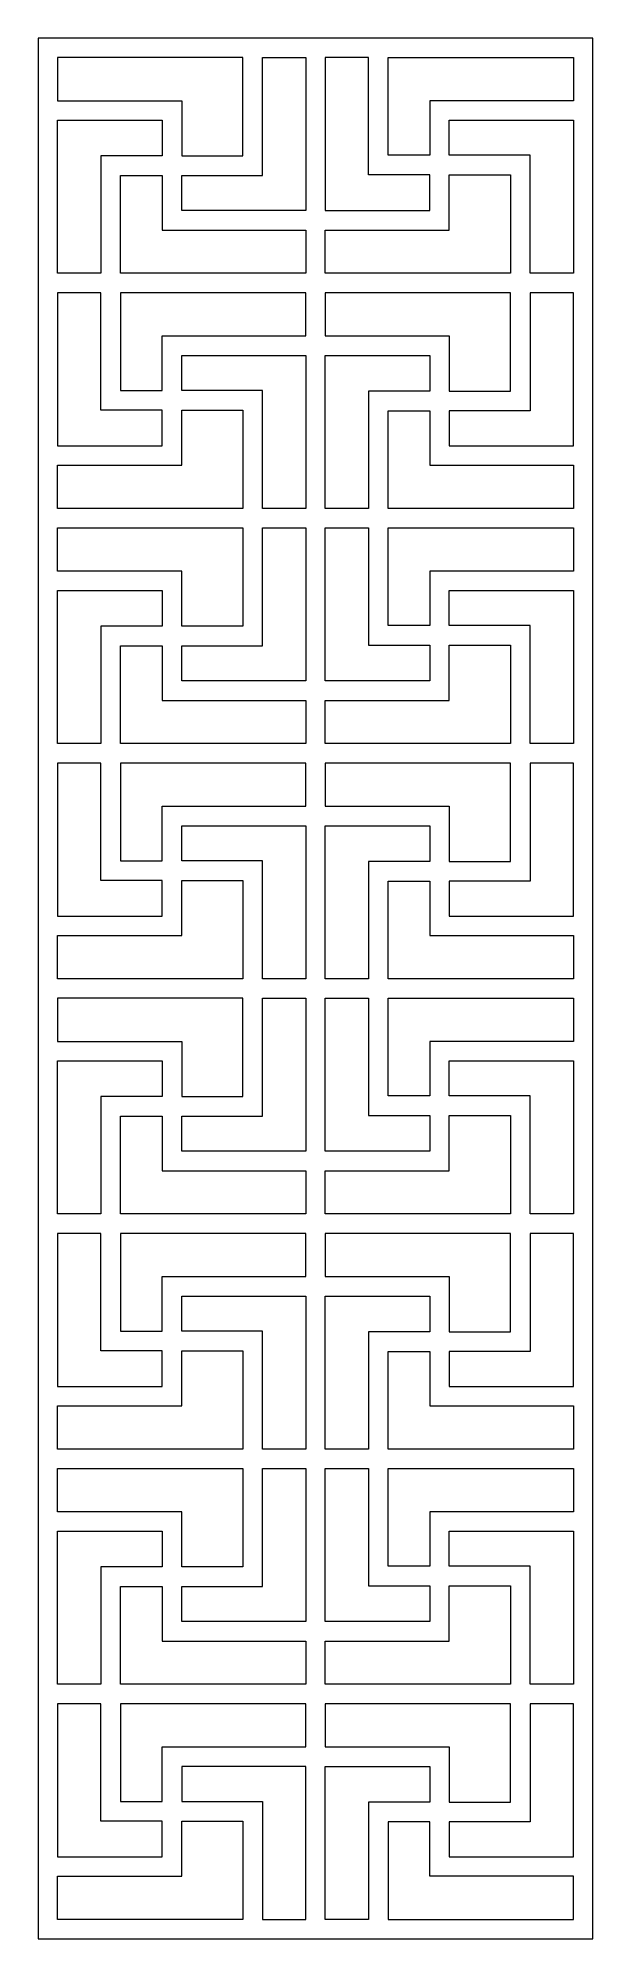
# Model space of a CAD drawing. Header units: centimetres. Extents: x 1.9 to 7.4, y -9.5 to 9.5.
import ezdxf

# ---------------------------------------------------------------- set-up
doc = ezdxf.new("R2010")
doc.units = ezdxf.units.CM
doc.header["$MEASUREMENT"] = 0
doc.layers.add('layer 1', color=7, linetype='Continuous')

msp = doc.modelspace()

# ---------------------------------------------------------------- linework, layer by layer
at = {"layer": 'layer 1', "color": 250, "lineweight": 9}
for points, knots in [([(1.85393, -9.50001), (1.85393, -3.16668), (1.85393, 3.16666), (1.85393, 9.49999), (1.85393, 9.49999), (3.70156, 9.49999), (5.54918, 9.49999), (7.39682, 9.49999), (7.39682, 9.49999), (7.39682, 3.16666), (7.39682, -3.16668), (7.39682, -9.50001), (7.39682, -9.50001), (5.54918, -9.50001), (3.70156, -9.50001), (1.85393, -9.50001)], [0, 0, 0, 0, 0.2, 0.2, 0.2, 0.2, 0.4, 0.4, 0.4, 0.4, 0.6, 0.6, 0.6, 0.6, 1, 1, 1, 1]), ([(3.90109, 9.30424), (3.90109, 9.30424), (3.90109, 9.30424), (3.90109, 9.30424), (3.90109, 9.30424), (3.90109, 9.30424), (3.90109, 8.32159), (3.90109, 8.32159), (3.90109, 8.32159), (3.90109, 8.32159), (3.2886, 8.32159), (3.2886, 8.32159), (3.2886, 8.32159), (3.2886, 8.32159), (3.2886, 8.87358), (3.2886, 8.87358), (3.2886, 8.87358), (2.88861, 8.87358), (2.45195, 8.87358), (2.04968, 8.87358), (2.04968, 8.87358), (2.04968, 8.87358), (2.04968, 9.30424), (2.04968, 9.30424), (2.04968, 9.30424), (2.04968, 9.30424), (3.90109, 9.30424), (3.90109, 9.30424)], [0, 0, 0, 0, 0.125, 0.125, 0.125, 0.125, 0.25, 0.25, 0.25, 0.25, 0.375, 0.375, 0.375, 0.375, 0.5, 0.5, 0.5, 0.5, 0.625, 0.625, 0.625, 0.625, 0.75, 0.75, 0.75, 0.75, 1, 1, 1, 1]), ([(4.5275, 7.77587), (4.5275, 7.77587), (4.5275, 7.77587), (4.5275, 7.77587), (4.5275, 7.77587), (4.5275, 7.77587), (4.5275, 9.30424), (4.5275, 9.30424), (4.5275, 9.30424), (4.5275, 9.30424), (4.09684, 9.30424), (4.09684, 9.30424), (4.09684, 9.30424), (4.09684, 8.92202), (4.09684, 8.50564), (4.09684, 8.12584), (4.09684, 8.12584), (4.09684, 8.12584), (3.2886, 8.12584), (3.2886, 8.12584), (3.2886, 8.12584), (3.2886, 8.12584), (3.2886, 7.77587), (3.2886, 7.77587), (3.2886, 7.77587), (3.2886, 7.77587), (4.5275, 7.77587), (4.5275, 7.77587)], [0, 0, 0, 0, 0.125, 0.125, 0.125, 0.125, 0.25, 0.25, 0.25, 0.25, 0.375, 0.375, 0.375, 0.375, 0.5, 0.5, 0.5, 0.5, 0.625, 0.625, 0.625, 0.625, 0.75, 0.75, 0.75, 0.75, 1, 1, 1, 1]), ([(4.72326, 7.77587), (4.72326, 7.77587), (4.72326, 7.77587), (4.72326, 7.77587), (4.72326, 7.77587), (4.72326, 7.77587), (4.72326, 9.30424), (4.72326, 9.30424), (4.72326, 9.30424), (4.72326, 9.30424), (5.15392, 9.30424), (5.15392, 9.30424), (5.15392, 9.30424), (5.15392, 8.9241), (5.15392, 8.5098), (5.15392, 8.13211), (5.15392, 8.13211), (5.15392, 8.13211), (5.76641, 8.13211), (5.76641, 8.13211), (5.76641, 8.13211), (5.76641, 8.13211), (5.76641, 7.77587), (5.76641, 7.77587), (5.76641, 7.77587), (5.76641, 7.77587), (4.72326, 7.77587), (4.72326, 7.77587)], [0, 0, 0, 0, 0.125, 0.125, 0.125, 0.125, 0.25, 0.25, 0.25, 0.25, 0.375, 0.375, 0.375, 0.375, 0.5, 0.5, 0.5, 0.5, 0.625, 0.625, 0.625, 0.625, 0.75, 0.75, 0.75, 0.75, 1, 1, 1, 1]), ([(5.34966, 9.30424), (5.34966, 9.30424), (5.34966, 9.30424), (5.34966, 9.30424), (5.34966, 9.30424), (5.34966, 9.30424), (5.34966, 8.32787), (5.34966, 8.32787), (5.34966, 8.32787), (5.34966, 8.32787), (5.76641, 8.32787), (5.76641, 8.32787), (5.76641, 8.32787), (5.76641, 8.32787), (5.76641, 8.8721), (5.76641, 8.8721), (5.76641, 8.8721), (5.76641, 8.8721), (5.76641, 8.87358), (5.76641, 8.87358), (5.76641, 8.87358), (5.76641, 8.87358), (7.20106, 8.87358), (7.20106, 8.87358), (7.20106, 8.87358), (7.20106, 8.87358), (7.20106, 9.30424), (7.20106, 9.30424), (7.20106, 9.30424), (7.20106, 9.30424), (5.34966, 9.30424), (5.34966, 9.30424)], [0, 0, 0, 0, 0.11111111, 0.11111111, 0.11111111, 0.11111111, 0.22222222, 0.22222222, 0.22222222, 0.22222222, 0.33333333, 0.33333333, 0.33333333, 0.33333333, 0.44444444, 0.44444444, 0.44444444, 0.44444444, 0.55555556, 0.55555556, 0.55555556, 0.55555556, 0.66666667, 0.66666667, 0.66666667, 0.66666667, 0.77777778, 0.77777778, 0.77777778, 0.77777778, 1, 1, 1, 1]), ([(2.04968, 7.14946), (2.04968, 7.14946), (2.04968, 7.14946), (2.04968, 7.14946), (2.04968, 7.14946), (2.19324, 7.14946), (2.33679, 7.14946), (2.48034, 7.14946), (2.48034, 7.14946), (2.48034, 7.52961), (2.48034, 7.9439), (2.48034, 8.32159), (2.48034, 8.32159), (2.48034, 8.32159), (3.09283, 8.32159), (3.09283, 8.32159), (3.09283, 8.32159), (3.09283, 8.32159), (3.09283, 8.67783), (3.09283, 8.67783), (3.09283, 8.67783), (3.09283, 8.67783), (2.04968, 8.67783), (2.04968, 8.67783), (2.04968, 8.67783), (2.04968, 8.67783), (2.04968, 7.14946), (2.04968, 7.14946)], [0, 0, 0, 0, 0.125, 0.125, 0.125, 0.125, 0.25, 0.25, 0.25, 0.25, 0.375, 0.375, 0.375, 0.375, 0.5, 0.5, 0.5, 0.5, 0.625, 0.625, 0.625, 0.625, 0.75, 0.75, 0.75, 0.75, 1, 1, 1, 1]), ([(6.7704, 7.14946), (6.7704, 7.14946), (6.7704, 7.14946), (6.7704, 7.14946), (6.7704, 7.14946), (6.91397, 7.14946), (7.05751, 7.14946), (7.20106, 7.14946), (7.20106, 7.14946), (7.20106, 7.14946), (7.20106, 8.67783), (7.20106, 8.67783), (7.20106, 8.67783), (7.20106, 8.67783), (5.96216, 8.67783), (5.96216, 8.67783), (5.96216, 8.67783), (5.96216, 8.67783), (5.96216, 8.32787), (5.96216, 8.32787), (5.96216, 8.32787), (5.96216, 8.32787), (6.7704, 8.32787), (6.7704, 8.32787), (6.7704, 8.32787), (6.7704, 7.94807), (6.7704, 7.53168), (6.7704, 7.14946)], [0, 0, 0, 0, 0.125, 0.125, 0.125, 0.125, 0.25, 0.25, 0.25, 0.25, 0.375, 0.375, 0.375, 0.375, 0.5, 0.5, 0.5, 0.5, 0.625, 0.625, 0.625, 0.625, 0.75, 0.75, 0.75, 0.75, 1, 1, 1, 1]), ([(2.6761, 7.14946), (2.6761, 7.14946), (2.6761, 7.14946), (2.6761, 7.14946), (2.6761, 7.14946), (3.29321, 7.14946), (3.91036, 7.14946), (4.5275, 7.14946), (4.5275, 7.14946), (4.5275, 7.14946), (4.5275, 7.58012), (4.5275, 7.58012), (4.5275, 7.58012), (4.5275, 7.58012), (3.09283, 7.58012), (3.09283, 7.58012), (3.09283, 7.58012), (3.09283, 7.58012), (3.09283, 7.5816), (3.09283, 7.5816), (3.09283, 7.5816), (3.09283, 7.5816), (3.09283, 8.12584), (3.09283, 8.12584), (3.09283, 8.12584), (3.09283, 8.12584), (2.6761, 8.12584), (2.6761, 8.12584), (2.6761, 8.12584), (2.6761, 8.12584), (2.6761, 7.14946), (2.6761, 7.14946)], [0, 0, 0, 0, 0.11111111, 0.11111111, 0.11111111, 0.11111111, 0.22222222, 0.22222222, 0.22222222, 0.22222222, 0.33333333, 0.33333333, 0.33333333, 0.33333333, 0.44444444, 0.44444444, 0.44444444, 0.44444444, 0.55555556, 0.55555556, 0.55555556, 0.55555556, 0.66666667, 0.66666667, 0.66666667, 0.66666667, 0.77777778, 0.77777778, 0.77777778, 0.77777778, 1, 1, 1, 1]), ([(4.72326, 7.14946), (4.72326, 7.14946), (4.72326, 7.14946), (4.72326, 7.14946), (4.72326, 7.14946), (5.34038, 7.14946), (5.95752, 7.14946), (6.57466, 7.14946), (6.57466, 7.14946), (6.57466, 7.14946), (6.57466, 8.13211), (6.57466, 8.13211), (6.57466, 8.13211), (6.57466, 8.13211), (5.96216, 8.13211), (5.96216, 8.13211), (5.96216, 8.13211), (5.96216, 8.13211), (5.96216, 7.58012), (5.96216, 7.58012), (5.96216, 7.58012), (5.5622, 7.58012), (5.12552, 7.58012), (4.72326, 7.58012), (4.72326, 7.58012), (4.72326, 7.58012), (4.72326, 7.14946), (4.72326, 7.14946)], [0, 0, 0, 0, 0.125, 0.125, 0.125, 0.125, 0.25, 0.25, 0.25, 0.25, 0.375, 0.375, 0.375, 0.375, 0.5, 0.5, 0.5, 0.5, 0.625, 0.625, 0.625, 0.625, 0.75, 0.75, 0.75, 0.75, 1, 1, 1, 1]), ([(2.04968, 6.9537), (2.04968, 6.9537), (2.04968, 6.9537), (2.04968, 6.9537), (2.04968, 6.9537), (2.19324, 6.9537), (2.33679, 6.9537), (2.48034, 6.9537), (2.48034, 6.9537), (2.48034, 6.57357), (2.48034, 6.15928), (2.48034, 5.78158), (2.48034, 5.78158), (2.48034, 5.78158), (3.09283, 5.78158), (3.09283, 5.78158), (3.09283, 5.78158), (3.09283, 5.78158), (3.09283, 5.42535), (3.09283, 5.42535), (3.09283, 5.42535), (3.09283, 5.42535), (2.04968, 5.42535), (2.04968, 5.42535), (2.04968, 5.42535), (2.04968, 5.42535), (2.04968, 6.9537), (2.04968, 6.9537)], [0, 0, 0, 0, 0.125, 0.125, 0.125, 0.125, 0.25, 0.25, 0.25, 0.25, 0.375, 0.375, 0.375, 0.375, 0.5, 0.5, 0.5, 0.5, 0.625, 0.625, 0.625, 0.625, 0.75, 0.75, 0.75, 0.75, 1, 1, 1, 1]), ([(2.6761, 6.9537), (2.6761, 6.9537), (2.6761, 6.9537), (2.6761, 6.9537), (2.6761, 6.9537), (3.29321, 6.9537), (3.91036, 6.9537), (4.5275, 6.9537), (4.5275, 6.9537), (4.5275, 6.9537), (4.5275, 6.52305), (4.5275, 6.52305), (4.5275, 6.52305), (4.5275, 6.52305), (3.09283, 6.52305), (3.09283, 6.52305), (3.09283, 6.52305), (3.09283, 6.52305), (3.09283, 6.52157), (3.09283, 6.52157), (3.09283, 6.52157), (3.09283, 6.52157), (3.09283, 5.97733), (3.09283, 5.97733), (3.09283, 5.97733), (3.09283, 5.97733), (2.6761, 5.97733), (2.6761, 5.97733), (2.6761, 5.97733), (2.6761, 5.97733), (2.6761, 6.9537), (2.6761, 6.9537)], [0, 0, 0, 0, 0.11111111, 0.11111111, 0.11111111, 0.11111111, 0.22222222, 0.22222222, 0.22222222, 0.22222222, 0.33333333, 0.33333333, 0.33333333, 0.33333333, 0.44444444, 0.44444444, 0.44444444, 0.44444444, 0.55555556, 0.55555556, 0.55555556, 0.55555556, 0.66666667, 0.66666667, 0.66666667, 0.66666667, 0.77777778, 0.77777778, 0.77777778, 0.77777778, 1, 1, 1, 1]), ([(4.72326, 6.9537), (4.72326, 6.9537), (4.72326, 6.9537), (4.72326, 6.9537), (4.72326, 6.9537), (5.34038, 6.9537), (5.95752, 6.9537), (6.57466, 6.9537), (6.57466, 6.9537), (6.57466, 6.9537), (6.57466, 5.97106), (6.57466, 5.97106), (6.57466, 5.97106), (6.57466, 5.97106), (5.96216, 5.97106), (5.96216, 5.97106), (5.96216, 5.97106), (5.96216, 5.97106), (5.96216, 6.52305), (5.96216, 6.52305), (5.96216, 6.52305), (5.5622, 6.52305), (5.12552, 6.52305), (4.72326, 6.52305), (4.72326, 6.52305), (4.72326, 6.52305), (4.72326, 6.9537), (4.72326, 6.9537)], [0, 0, 0, 0, 0.125, 0.125, 0.125, 0.125, 0.25, 0.25, 0.25, 0.25, 0.375, 0.375, 0.375, 0.375, 0.5, 0.5, 0.5, 0.5, 0.625, 0.625, 0.625, 0.625, 0.75, 0.75, 0.75, 0.75, 1, 1, 1, 1]), ([(6.7704, 6.9537), (6.7704, 6.9537), (6.7704, 6.9537), (6.7704, 6.9537), (6.7704, 6.9537), (6.91397, 6.9537), (7.05751, 6.9537), (7.20106, 6.9537), (7.20106, 6.9537), (7.20106, 6.9537), (7.20106, 5.42535), (7.20106, 5.42535), (7.20106, 5.42535), (7.20106, 5.42535), (5.96216, 5.42535), (5.96216, 5.42535), (5.96216, 5.42535), (5.96216, 5.42535), (5.96216, 5.77531), (5.96216, 5.77531), (5.96216, 5.77531), (5.96216, 5.77531), (6.7704, 5.77531), (6.7704, 5.77531), (6.7704, 5.77531), (6.7704, 6.1551), (6.7704, 6.5715), (6.7704, 6.9537)], [0, 0, 0, 0, 0.125, 0.125, 0.125, 0.125, 0.25, 0.25, 0.25, 0.25, 0.375, 0.375, 0.375, 0.375, 0.5, 0.5, 0.5, 0.5, 0.625, 0.625, 0.625, 0.625, 0.75, 0.75, 0.75, 0.75, 1, 1, 1, 1]), ([(4.09684, 4.79892), (4.09684, 4.79892), (4.09684, 4.79892), (4.09684, 4.79892), (4.09684, 4.79892), (4.24038, 4.79892), (4.38397, 4.79892), (4.5275, 4.79892), (4.5275, 4.79892), (4.5275, 4.79892), (4.5275, 6.3273), (4.5275, 6.3273), (4.5275, 6.3273), (4.5275, 6.3273), (3.2886, 6.3273), (3.2886, 6.3273), (3.2886, 6.3273), (3.2886, 6.3273), (3.2886, 5.97733), (3.2886, 5.97733), (3.2886, 5.97733), (3.2886, 5.97733), (4.09684, 5.97733), (4.09684, 5.97733), (4.09684, 5.97733), (4.09684, 5.59754), (4.09684, 5.18115), (4.09684, 4.79892)], [0, 0, 0, 0, 0.125, 0.125, 0.125, 0.125, 0.25, 0.25, 0.25, 0.25, 0.375, 0.375, 0.375, 0.375, 0.5, 0.5, 0.5, 0.5, 0.625, 0.625, 0.625, 0.625, 0.75, 0.75, 0.75, 0.75, 1, 1, 1, 1]), ([(4.72326, 4.79892), (4.72326, 4.79892), (4.72326, 4.79892), (4.72326, 4.79892), (4.72326, 4.79892), (4.86681, 4.79892), (5.01035, 4.79892), (5.15392, 4.79892), (5.15392, 4.79892), (5.15392, 5.17906), (5.15392, 5.59336), (5.15392, 5.97106), (5.15392, 5.97106), (5.15392, 5.97106), (5.76641, 5.97106), (5.76641, 5.97106), (5.76641, 5.97106), (5.76641, 5.97106), (5.76641, 6.32729), (5.76641, 6.32729), (5.76641, 6.32729), (5.76641, 6.32729), (4.72326, 6.32729), (4.72326, 6.32729), (4.72326, 6.32729), (4.72326, 6.32729), (4.72326, 4.79892), (4.72326, 4.79892)], [0, 0, 0, 0, 0.125, 0.125, 0.125, 0.125, 0.25, 0.25, 0.25, 0.25, 0.375, 0.375, 0.375, 0.375, 0.5, 0.5, 0.5, 0.5, 0.625, 0.625, 0.625, 0.625, 0.75, 0.75, 0.75, 0.75, 1, 1, 1, 1]), ([(2.04968, 4.79892), (2.04968, 4.79892), (2.04968, 4.79892), (2.04968, 4.79892), (2.04968, 4.79892), (2.66682, 4.79892), (3.28393, 4.79892), (3.90109, 4.79892), (3.90109, 4.79892), (3.90109, 4.79892), (3.90109, 5.78158), (3.90109, 5.78158), (3.90109, 5.78158), (3.90109, 5.78158), (3.2886, 5.78158), (3.2886, 5.78158), (3.2886, 5.78158), (3.2886, 5.78158), (3.2886, 5.22959), (3.2886, 5.22959), (3.2886, 5.22959), (2.88861, 5.22959), (2.45195, 5.22959), (2.04968, 5.22959), (2.04968, 5.22959), (2.04968, 5.22959), (2.04968, 4.79892), (2.04968, 4.79892)], [0, 0, 0, 0, 0.125, 0.125, 0.125, 0.125, 0.25, 0.25, 0.25, 0.25, 0.375, 0.375, 0.375, 0.375, 0.5, 0.5, 0.5, 0.5, 0.625, 0.625, 0.625, 0.625, 0.75, 0.75, 0.75, 0.75, 1, 1, 1, 1]), ([(5.34966, 4.79892), (5.34966, 4.79892), (5.34966, 4.79892), (5.34966, 4.79892), (5.34966, 4.79892), (5.96678, 4.79892), (6.58394, 4.79892), (7.20106, 4.79892), (7.20106, 4.79892), (7.20106, 4.79892), (7.20106, 5.22959), (7.20106, 5.22959), (7.20106, 5.22959), (7.20106, 5.22959), (5.76641, 5.22959), (5.76641, 5.22959), (5.76641, 5.22959), (5.76641, 5.22959), (5.76641, 5.23106), (5.76641, 5.23106), (5.76641, 5.23106), (5.76641, 5.23106), (5.76641, 5.77531), (5.76641, 5.77531), (5.76641, 5.77531), (5.76641, 5.77531), (5.34966, 5.77531), (5.34966, 5.77531), (5.34966, 5.77531), (5.34966, 5.77531), (5.34966, 4.79892), (5.34966, 4.79892)], [0, 0, 0, 0, 0.11111111, 0.11111111, 0.11111111, 0.11111111, 0.22222222, 0.22222222, 0.22222222, 0.22222222, 0.33333333, 0.33333333, 0.33333333, 0.33333333, 0.44444444, 0.44444444, 0.44444444, 0.44444444, 0.55555556, 0.55555556, 0.55555556, 0.55555556, 0.66666667, 0.66666667, 0.66666667, 0.66666667, 0.77777778, 0.77777778, 0.77777778, 0.77777778, 1, 1, 1, 1]), ([(3.90109, 4.60318), (3.90109, 4.60318), (3.90109, 4.60318), (3.90109, 4.60318), (3.90109, 4.60318), (3.28393, 4.60318), (2.66682, 4.60318), (2.04968, 4.60318), (2.04968, 4.60318), (2.04968, 4.60318), (2.04968, 4.17252), (2.04968, 4.17252), (2.04968, 4.17252), (2.45195, 4.17252), (2.88861, 4.17252), (3.2886, 4.17252), (3.2886, 4.17252), (3.2886, 4.17252), (3.2886, 3.62052), (3.2886, 3.62052), (3.2886, 3.62052), (3.2886, 3.62052), (3.90109, 3.62052), (3.90109, 3.62052), (3.90109, 3.62052), (3.90109, 3.62052), (3.90109, 4.60318), (3.90109, 4.60318)], [0, 0, 0, 0, 0.125, 0.125, 0.125, 0.125, 0.25, 0.25, 0.25, 0.25, 0.375, 0.375, 0.375, 0.375, 0.5, 0.5, 0.5, 0.5, 0.625, 0.625, 0.625, 0.625, 0.75, 0.75, 0.75, 0.75, 1, 1, 1, 1]), ([(4.5275, 4.60318), (4.5275, 4.60318), (4.5275, 4.60318), (4.5275, 4.60318), (4.5275, 4.60318), (4.38397, 4.60318), (4.24038, 4.60318), (4.09684, 4.60318), (4.09684, 4.60318), (4.09684, 4.22096), (4.09684, 3.80456), (4.09684, 3.42477), (4.09684, 3.42477), (4.09684, 3.42477), (3.2886, 3.42477), (3.2886, 3.42477), (3.2886, 3.42477), (3.2886, 3.42477), (3.2886, 3.07481), (3.2886, 3.07481), (3.2886, 3.07481), (3.2886, 3.07481), (4.5275, 3.07481), (4.5275, 3.07481), (4.5275, 3.07481), (4.5275, 3.07481), (4.5275, 4.60318), (4.5275, 4.60318)], [0, 0, 0, 0, 0.125, 0.125, 0.125, 0.125, 0.25, 0.25, 0.25, 0.25, 0.375, 0.375, 0.375, 0.375, 0.5, 0.5, 0.5, 0.5, 0.625, 0.625, 0.625, 0.625, 0.75, 0.75, 0.75, 0.75, 1, 1, 1, 1]), ([(5.15392, 4.60318), (5.15392, 4.60318), (5.15392, 4.60318), (5.15392, 4.60318), (5.15392, 4.60318), (5.01035, 4.60318), (4.86681, 4.60318), (4.72326, 4.60318), (4.72326, 4.60318), (4.72326, 4.60318), (4.72326, 3.07481), (4.72326, 3.07481), (4.72326, 3.07481), (4.72326, 3.07481), (5.76641, 3.07481), (5.76641, 3.07481), (5.76641, 3.07481), (5.76641, 3.07481), (5.76641, 3.43104), (5.76641, 3.43104), (5.76641, 3.43104), (5.76641, 3.43104), (5.15392, 3.43104), (5.15392, 3.43104), (5.15392, 3.43104), (5.15392, 3.80874), (5.15392, 4.22303), (5.15392, 4.60318)], [0, 0, 0, 0, 0.125, 0.125, 0.125, 0.125, 0.25, 0.25, 0.25, 0.25, 0.375, 0.375, 0.375, 0.375, 0.5, 0.5, 0.5, 0.5, 0.625, 0.625, 0.625, 0.625, 0.75, 0.75, 0.75, 0.75, 1, 1, 1, 1]), ([(7.20106, 4.60318), (7.20106, 4.60318), (7.20106, 4.60318), (7.20106, 4.60318), (7.20106, 4.60318), (6.58394, 4.60318), (5.96678, 4.60318), (5.34966, 4.60318), (5.34966, 4.60318), (5.34966, 4.60318), (5.34966, 3.62679), (5.34966, 3.62679), (5.34966, 3.62679), (5.34966, 3.62679), (5.76641, 3.62679), (5.76641, 3.62679), (5.76641, 3.62679), (5.76641, 3.62679), (5.76641, 4.17104), (5.76641, 4.17104), (5.76641, 4.17104), (5.76641, 4.17104), (5.76641, 4.17252), (5.76641, 4.17252), (5.76641, 4.17252), (5.76641, 4.17252), (7.20106, 4.17252), (7.20106, 4.17252), (7.20106, 4.17252), (7.20106, 4.17252), (7.20106, 4.60318), (7.20106, 4.60318)], [0, 0, 0, 0, 0.11111111, 0.11111111, 0.11111111, 0.11111111, 0.22222222, 0.22222222, 0.22222222, 0.22222222, 0.33333333, 0.33333333, 0.33333333, 0.33333333, 0.44444444, 0.44444444, 0.44444444, 0.44444444, 0.55555556, 0.55555556, 0.55555556, 0.55555556, 0.66666667, 0.66666667, 0.66666667, 0.66666667, 0.77777778, 0.77777778, 0.77777778, 0.77777778, 1, 1, 1, 1]), ([(2.04968, 2.4484), (2.04968, 2.4484), (2.04968, 2.4484), (2.04968, 2.4484), (2.04968, 2.4484), (2.19324, 2.4484), (2.33679, 2.4484), (2.48034, 2.4484), (2.48034, 2.4484), (2.48034, 2.82853), (2.48034, 3.24283), (2.48034, 3.62052), (2.48034, 3.62052), (2.48034, 3.62052), (3.09283, 3.62052), (3.09283, 3.62052), (3.09283, 3.62052), (3.09283, 3.62052), (3.09283, 3.97677), (3.09283, 3.97677), (3.09283, 3.97677), (3.09283, 3.97677), (2.04968, 3.97677), (2.04968, 3.97677), (2.04968, 3.97677), (2.04968, 3.97677), (2.04968, 2.4484), (2.04968, 2.4484)], [0, 0, 0, 0, 0.125, 0.125, 0.125, 0.125, 0.25, 0.25, 0.25, 0.25, 0.375, 0.375, 0.375, 0.375, 0.5, 0.5, 0.5, 0.5, 0.625, 0.625, 0.625, 0.625, 0.75, 0.75, 0.75, 0.75, 1, 1, 1, 1]), ([(6.7704, 2.4484), (6.7704, 2.4484), (6.7704, 2.4484), (6.7704, 2.4484), (6.7704, 2.4484), (6.91397, 2.4484), (7.05751, 2.4484), (7.20106, 2.4484), (7.20106, 2.4484), (7.20106, 2.4484), (7.20106, 3.97677), (7.20106, 3.97677), (7.20106, 3.97677), (7.20106, 3.97677), (5.96216, 3.97677), (5.96216, 3.97677), (5.96216, 3.97677), (5.96216, 3.97677), (5.96216, 3.62679), (5.96216, 3.62679), (5.96216, 3.62679), (5.96216, 3.62679), (6.7704, 3.62679), (6.7704, 3.62679), (6.7704, 3.62679), (6.7704, 3.247), (6.7704, 2.83062), (6.7704, 2.4484)], [0, 0, 0, 0, 0.125, 0.125, 0.125, 0.125, 0.25, 0.25, 0.25, 0.25, 0.375, 0.375, 0.375, 0.375, 0.5, 0.5, 0.5, 0.5, 0.625, 0.625, 0.625, 0.625, 0.75, 0.75, 0.75, 0.75, 1, 1, 1, 1]), ([(2.6761, 2.4484), (2.6761, 2.4484), (2.6761, 2.4484), (2.6761, 2.4484), (2.6761, 2.4484), (3.29321, 2.4484), (3.91036, 2.4484), (4.5275, 2.4484), (4.5275, 2.4484), (4.5275, 2.4484), (4.5275, 2.87905), (4.5275, 2.87905), (4.5275, 2.87905), (4.5275, 2.87905), (3.09283, 2.87905), (3.09283, 2.87905), (3.09283, 2.87905), (3.09283, 2.87905), (3.09283, 2.88053), (3.09283, 2.88053), (3.09283, 2.88053), (3.09283, 2.88053), (3.09283, 3.42477), (3.09283, 3.42477), (3.09283, 3.42477), (3.09283, 3.42477), (2.6761, 3.42477), (2.6761, 3.42477), (2.6761, 3.42477), (2.6761, 3.42477), (2.6761, 2.4484), (2.6761, 2.4484)], [0, 0, 0, 0, 0.11111111, 0.11111111, 0.11111111, 0.11111111, 0.22222222, 0.22222222, 0.22222222, 0.22222222, 0.33333333, 0.33333333, 0.33333333, 0.33333333, 0.44444444, 0.44444444, 0.44444444, 0.44444444, 0.55555556, 0.55555556, 0.55555556, 0.55555556, 0.66666667, 0.66666667, 0.66666667, 0.66666667, 0.77777778, 0.77777778, 0.77777778, 0.77777778, 1, 1, 1, 1]), ([(4.72326, 2.4484), (4.72326, 2.4484), (4.72326, 2.4484), (4.72326, 2.4484), (4.72326, 2.4484), (5.34038, 2.4484), (5.95752, 2.4484), (6.57466, 2.4484), (6.57466, 2.4484), (6.57466, 2.4484), (6.57466, 3.43104), (6.57466, 3.43104), (6.57466, 3.43104), (6.57466, 3.43104), (5.96216, 3.43104), (5.96216, 3.43104), (5.96216, 3.43104), (5.96216, 3.43104), (5.96216, 2.87905), (5.96216, 2.87905), (5.96216, 2.87905), (5.5622, 2.87905), (5.12552, 2.87905), (4.72326, 2.87905), (4.72326, 2.87905), (4.72326, 2.87905), (4.72326, 2.4484), (4.72326, 2.4484)], [0, 0, 0, 0, 0.125, 0.125, 0.125, 0.125, 0.25, 0.25, 0.25, 0.25, 0.375, 0.375, 0.375, 0.375, 0.5, 0.5, 0.5, 0.5, 0.625, 0.625, 0.625, 0.625, 0.75, 0.75, 0.75, 0.75, 1, 1, 1, 1]), ([(2.04968, 2.25264), (2.04968, 2.25264), (2.04968, 2.25264), (2.04968, 2.25264), (2.04968, 2.25264), (2.19324, 2.25264), (2.33679, 2.25264), (2.48034, 2.25264), (2.48034, 2.25264), (2.48034, 1.8725), (2.48034, 1.4582), (2.48034, 1.08051), (2.48034, 1.08051), (2.48034, 1.08051), (3.09283, 1.08051), (3.09283, 1.08051), (3.09283, 1.08051), (3.09283, 1.08051), (3.09283, 0.72427), (3.09283, 0.72427), (3.09283, 0.72427), (3.09283, 0.72427), (2.04968, 0.72427), (2.04968, 0.72427), (2.04968, 0.72427), (2.04968, 0.72427), (2.04968, 2.25264), (2.04968, 2.25264)], [0, 0, 0, 0, 0.125, 0.125, 0.125, 0.125, 0.25, 0.25, 0.25, 0.25, 0.375, 0.375, 0.375, 0.375, 0.5, 0.5, 0.5, 0.5, 0.625, 0.625, 0.625, 0.625, 0.75, 0.75, 0.75, 0.75, 1, 1, 1, 1]), ([(2.6761, 2.25264), (2.6761, 2.25264), (2.6761, 2.25264), (2.6761, 2.25264), (2.6761, 2.25264), (3.29321, 2.25264), (3.91036, 2.25264), (4.5275, 2.25264), (4.5275, 2.25264), (4.5275, 2.25264), (4.5275, 1.822), (4.5275, 1.822), (4.5275, 1.822), (4.5275, 1.822), (3.09283, 1.822), (3.09283, 1.822), (3.09283, 1.822), (3.09283, 1.822), (3.09283, 1.82051), (3.09283, 1.82051), (3.09283, 1.82051), (3.09283, 1.82051), (3.09283, 1.27626), (3.09283, 1.27626), (3.09283, 1.27626), (3.09283, 1.27626), (2.6761, 1.27626), (2.6761, 1.27626), (2.6761, 1.27626), (2.6761, 1.27626), (2.6761, 2.25264), (2.6761, 2.25264)], [0, 0, 0, 0, 0.11111111, 0.11111111, 0.11111111, 0.11111111, 0.22222222, 0.22222222, 0.22222222, 0.22222222, 0.33333333, 0.33333333, 0.33333333, 0.33333333, 0.44444444, 0.44444444, 0.44444444, 0.44444444, 0.55555556, 0.55555556, 0.55555556, 0.55555556, 0.66666667, 0.66666667, 0.66666667, 0.66666667, 0.77777778, 0.77777778, 0.77777778, 0.77777778, 1, 1, 1, 1]), ([(4.72326, 2.25264), (4.72326, 2.25264), (4.72326, 2.25264), (4.72326, 2.25264), (4.72326, 2.25264), (5.34038, 2.25264), (5.95752, 2.25264), (6.57466, 2.25264), (6.57466, 2.25264), (6.57466, 2.25264), (6.57466, 1.26999), (6.57466, 1.26999), (6.57466, 1.26999), (6.57466, 1.26999), (5.96216, 1.26999), (5.96216, 1.26999), (5.96216, 1.26999), (5.96216, 1.26999), (5.96216, 1.82198), (5.96216, 1.82198), (5.96216, 1.82198), (5.96216, 1.82198), (5.96216, 1.822), (5.96216, 1.822), (5.96216, 1.822), (5.5622, 1.822), (5.12552, 1.822), (4.72326, 1.822), (4.72326, 1.822), (4.72326, 1.822), (4.72326, 2.25264), (4.72326, 2.25264)], [0, 0, 0, 0, 0.11111111, 0.11111111, 0.11111111, 0.11111111, 0.22222222, 0.22222222, 0.22222222, 0.22222222, 0.33333333, 0.33333333, 0.33333333, 0.33333333, 0.44444444, 0.44444444, 0.44444444, 0.44444444, 0.55555556, 0.55555556, 0.55555556, 0.55555556, 0.66666667, 0.66666667, 0.66666667, 0.66666667, 0.77777778, 0.77777778, 0.77777778, 0.77777778, 1, 1, 1, 1]), ([(6.7704, 2.25264), (6.7704, 2.25264), (6.7704, 2.25264), (6.7704, 2.25264), (6.7704, 2.25264), (6.91397, 2.25264), (7.05751, 2.25264), (7.20106, 2.25264), (7.20106, 2.25264), (7.20106, 2.25264), (7.20106, 0.72427), (7.20106, 0.72427), (7.20106, 0.72427), (7.20106, 0.72427), (5.96216, 0.72427), (5.96216, 0.72427), (5.96216, 0.72427), (5.96216, 0.72427), (5.96216, 1.07425), (5.96216, 1.07425), (5.96216, 1.07425), (5.96216, 1.07425), (6.7704, 1.07425), (6.7704, 1.07425), (6.7704, 1.07425), (6.7704, 1.45404), (6.7704, 1.87042), (6.7704, 2.25264)], [0, 0, 0, 0, 0.125, 0.125, 0.125, 0.125, 0.25, 0.25, 0.25, 0.25, 0.375, 0.375, 0.375, 0.375, 0.5, 0.5, 0.5, 0.5, 0.625, 0.625, 0.625, 0.625, 0.75, 0.75, 0.75, 0.75, 1, 1, 1, 1]), ([(4.09684, 0.09787), (4.09684, 0.09787), (4.09684, 0.09787), (4.09684, 0.09787), (4.09684, 0.09787), (4.24038, 0.09787), (4.38397, 0.09787), (4.5275, 0.09787), (4.5275, 0.09787), (4.5275, 0.09787), (4.5275, 1.62623), (4.5275, 1.62623), (4.5275, 1.62623), (4.5275, 1.62623), (3.2886, 1.62623), (3.2886, 1.62623), (3.2886, 1.62623), (3.2886, 1.62623), (3.2886, 1.27626), (3.2886, 1.27626), (3.2886, 1.27626), (3.2886, 1.27626), (4.09684, 1.27626), (4.09684, 1.27626), (4.09684, 1.27626), (4.09684, 0.89646), (4.09684, 0.48008), (4.09684, 0.09787)], [0, 0, 0, 0, 0.125, 0.125, 0.125, 0.125, 0.25, 0.25, 0.25, 0.25, 0.375, 0.375, 0.375, 0.375, 0.5, 0.5, 0.5, 0.5, 0.625, 0.625, 0.625, 0.625, 0.75, 0.75, 0.75, 0.75, 1, 1, 1, 1]), ([(4.72326, 0.09787), (4.72326, 0.09787), (4.72326, 0.09787), (4.72326, 0.09787), (4.72326, 0.09787), (4.86681, 0.09787), (5.01035, 0.09787), (5.15392, 0.09787), (5.15392, 0.09787), (5.15392, 0.478), (5.15392, 0.8923), (5.15392, 1.26999), (5.15392, 1.26999), (5.15392, 1.26999), (5.76641, 1.26999), (5.76641, 1.26999), (5.76641, 1.26999), (5.76641, 1.26999), (5.76641, 1.62623), (5.76641, 1.62623), (5.76641, 1.62623), (5.76641, 1.62623), (4.72326, 1.62623), (4.72326, 1.62623), (4.72326, 1.62623), (4.72326, 1.62623), (4.72326, 0.09787), (4.72326, 0.09787)], [0, 0, 0, 0, 0.125, 0.125, 0.125, 0.125, 0.25, 0.25, 0.25, 0.25, 0.375, 0.375, 0.375, 0.375, 0.5, 0.5, 0.5, 0.5, 0.625, 0.625, 0.625, 0.625, 0.75, 0.75, 0.75, 0.75, 1, 1, 1, 1]), ([(2.04968, 0.09787), (2.04968, 0.09787), (2.04968, 0.09787), (2.04968, 0.09787), (2.04968, 0.09787), (2.66682, 0.09787), (3.28393, 0.09787), (3.90109, 0.09787), (3.90109, 0.09787), (3.90109, 0.09787), (3.90109, 1.08051), (3.90109, 1.08051), (3.90109, 1.08051), (3.90109, 1.08051), (3.2886, 1.08051), (3.2886, 1.08051), (3.2886, 1.08051), (3.2886, 1.08051), (3.2886, 0.52852), (3.2886, 0.52852), (3.2886, 0.52852), (2.88861, 0.52852), (2.45195, 0.52852), (2.04968, 0.52852), (2.04968, 0.52852), (2.04968, 0.52852), (2.04968, 0.09787), (2.04968, 0.09787)], [0, 0, 0, 0, 0.125, 0.125, 0.125, 0.125, 0.25, 0.25, 0.25, 0.25, 0.375, 0.375, 0.375, 0.375, 0.5, 0.5, 0.5, 0.5, 0.625, 0.625, 0.625, 0.625, 0.75, 0.75, 0.75, 0.75, 1, 1, 1, 1]), ([(5.34966, 0.09787), (5.34966, 0.09787), (5.34966, 0.09787), (5.34966, 0.09787), (5.34966, 0.09787), (5.96678, 0.09787), (6.58394, 0.09787), (7.20106, 0.09787), (7.20106, 0.09787), (7.20106, 0.09787), (7.20106, 0.52852), (7.20106, 0.52852), (7.20106, 0.52852), (7.20106, 0.52852), (5.76641, 0.52852), (5.76641, 0.52852), (5.76641, 0.52852), (5.76641, 0.52852), (5.76641, 0.52999), (5.76641, 0.52999), (5.76641, 0.52999), (5.76641, 0.52999), (5.76641, 1.07425), (5.76641, 1.07425), (5.76641, 1.07425), (5.76641, 1.07425), (5.34966, 1.07425), (5.34966, 1.07425), (5.34966, 1.07425), (5.34966, 1.07425), (5.34966, 0.09787), (5.34966, 0.09787)], [0, 0, 0, 0, 0.11111111, 0.11111111, 0.11111111, 0.11111111, 0.22222222, 0.22222222, 0.22222222, 0.22222222, 0.33333333, 0.33333333, 0.33333333, 0.33333333, 0.44444444, 0.44444444, 0.44444444, 0.44444444, 0.55555556, 0.55555556, 0.55555556, 0.55555556, 0.66666667, 0.66666667, 0.66666667, 0.66666667, 0.77777778, 0.77777778, 0.77777778, 0.77777778, 1, 1, 1, 1]), ([(3.90109, -0.09789), (3.90109, -0.09789), (3.90109, -0.09789), (3.90109, -0.09789), (3.90109, -0.09789), (3.90109, -0.09789), (3.90109, -1.08054), (3.90109, -1.08054), (3.90109, -1.08054), (3.90109, -1.08054), (3.2886, -1.08054), (3.2886, -1.08054), (3.2886, -1.08054), (3.2886, -1.08054), (3.2886, -0.52855), (3.2886, -0.52855), (3.2886, -0.52855), (2.88861, -0.52855), (2.45195, -0.52855), (2.04968, -0.52855), (2.04968, -0.52855), (2.04968, -0.52855), (2.04968, -0.09789), (2.04968, -0.09789), (2.04968, -0.09789), (2.04968, -0.09789), (3.90109, -0.09789), (3.90109, -0.09789)], [0, 0, 0, 0, 0.125, 0.125, 0.125, 0.125, 0.25, 0.25, 0.25, 0.25, 0.375, 0.375, 0.375, 0.375, 0.5, 0.5, 0.5, 0.5, 0.625, 0.625, 0.625, 0.625, 0.75, 0.75, 0.75, 0.75, 1, 1, 1, 1]), ([(4.5275, -1.62625), (4.5275, -1.62625), (4.5275, -1.62625), (4.5275, -1.62625), (4.5275, -1.62625), (4.5275, -1.62625), (4.5275, -0.09789), (4.5275, -0.09789), (4.5275, -0.09789), (4.5275, -0.09789), (4.09684, -0.09789), (4.09684, -0.09789), (4.09684, -0.09789), (4.09684, -0.4801), (4.09684, -0.8965), (4.09684, -1.2763), (4.09684, -1.2763), (4.09684, -1.2763), (3.2886, -1.2763), (3.2886, -1.2763), (3.2886, -1.2763), (3.2886, -1.2763), (3.2886, -1.62625), (3.2886, -1.62625), (3.2886, -1.62625), (3.2886, -1.62625), (4.5275, -1.62625), (4.5275, -1.62625)], [0, 0, 0, 0, 0.125, 0.125, 0.125, 0.125, 0.25, 0.25, 0.25, 0.25, 0.375, 0.375, 0.375, 0.375, 0.5, 0.5, 0.5, 0.5, 0.625, 0.625, 0.625, 0.625, 0.75, 0.75, 0.75, 0.75, 1, 1, 1, 1]), ([(5.15392, -0.09789), (5.15392, -0.09789), (5.15392, -0.09789), (5.15392, -0.09789), (5.15392, -0.09789), (5.01035, -0.09789), (4.86681, -0.09789), (4.72326, -0.09789), (4.72326, -0.09789), (4.72326, -0.09789), (4.72326, -1.62625), (4.72326, -1.62625), (4.72326, -1.62625), (4.72326, -1.62625), (5.76641, -1.62625), (5.76641, -1.62625), (5.76641, -1.62625), (5.76641, -1.62625), (5.76641, -1.27001), (5.76641, -1.27001), (5.76641, -1.27001), (5.76641, -1.27001), (5.15392, -1.27001), (5.15392, -1.27001), (5.15392, -1.27001), (5.15392, -0.89232), (5.15392, -0.47804), (5.15392, -0.09789)], [0, 0, 0, 0, 0.125, 0.125, 0.125, 0.125, 0.25, 0.25, 0.25, 0.25, 0.375, 0.375, 0.375, 0.375, 0.5, 0.5, 0.5, 0.5, 0.625, 0.625, 0.625, 0.625, 0.75, 0.75, 0.75, 0.75, 1, 1, 1, 1]), ([(7.20106, -0.09789), (7.20106, -0.09789), (7.20106, -0.09789), (7.20106, -0.09789), (7.20106, -0.09789), (6.58394, -0.09789), (5.96678, -0.09789), (5.34966, -0.09789), (5.34966, -0.09789), (5.34966, -0.09789), (5.34966, -1.07427), (5.34966, -1.07427), (5.34966, -1.07427), (5.34966, -1.07427), (5.76641, -1.07427), (5.76641, -1.07427), (5.76641, -1.07427), (5.76641, -1.07427), (5.76641, -0.53003), (5.76641, -0.53003), (5.76641, -0.53003), (5.76641, -0.53003), (5.76641, -0.52855), (5.76641, -0.52855), (5.76641, -0.52855), (5.76641, -0.52855), (7.20106, -0.52855), (7.20106, -0.52855), (7.20106, -0.52855), (7.20106, -0.52855), (7.20106, -0.09789), (7.20106, -0.09789)], [0, 0, 0, 0, 0.11111111, 0.11111111, 0.11111111, 0.11111111, 0.22222222, 0.22222222, 0.22222222, 0.22222222, 0.33333333, 0.33333333, 0.33333333, 0.33333333, 0.44444444, 0.44444444, 0.44444444, 0.44444444, 0.55555556, 0.55555556, 0.55555556, 0.55555556, 0.66666667, 0.66666667, 0.66666667, 0.66666667, 0.77777778, 0.77777778, 0.77777778, 0.77777778, 1, 1, 1, 1]), ([(2.04968, -2.25268), (2.04968, -2.25268), (2.04968, -2.25268), (2.04968, -2.25268), (2.04968, -2.25268), (2.19324, -2.25268), (2.33679, -2.25268), (2.48034, -2.25268), (2.48034, -2.25268), (2.48034, -1.87253), (2.48034, -1.45823), (2.48034, -1.08054), (2.48034, -1.08054), (2.48034, -1.08054), (3.09283, -1.08054), (3.09283, -1.08054), (3.09283, -1.08054), (3.09283, -1.08054), (3.09283, -0.7243), (3.09283, -0.7243), (3.09283, -0.7243), (3.09283, -0.7243), (2.04968, -0.7243), (2.04968, -0.7243), (2.04968, -0.7243), (2.04968, -0.7243), (2.04968, -2.25268), (2.04968, -2.25268)], [0, 0, 0, 0, 0.125, 0.125, 0.125, 0.125, 0.25, 0.25, 0.25, 0.25, 0.375, 0.375, 0.375, 0.375, 0.5, 0.5, 0.5, 0.5, 0.625, 0.625, 0.625, 0.625, 0.75, 0.75, 0.75, 0.75, 1, 1, 1, 1]), ([(6.7704, -2.25268), (6.7704, -2.25268), (6.7704, -2.25268), (6.7704, -2.25268), (6.7704, -2.25268), (6.91397, -2.25268), (7.05751, -2.25268), (7.20106, -2.25268), (7.20106, -2.25268), (7.20106, -2.25268), (7.20106, -0.7243), (7.20106, -0.7243), (7.20106, -0.7243), (7.20106, -0.7243), (5.96216, -0.7243), (5.96216, -0.7243), (5.96216, -0.7243), (5.96216, -0.7243), (5.96216, -1.07427), (5.96216, -1.07427), (5.96216, -1.07427), (5.96216, -1.07427), (6.7704, -1.07427), (6.7704, -1.07427), (6.7704, -1.07427), (6.7704, -1.45406), (6.7704, -1.87045), (6.7704, -2.25268)], [0, 0, 0, 0, 0.125, 0.125, 0.125, 0.125, 0.25, 0.25, 0.25, 0.25, 0.375, 0.375, 0.375, 0.375, 0.5, 0.5, 0.5, 0.5, 0.625, 0.625, 0.625, 0.625, 0.75, 0.75, 0.75, 0.75, 1, 1, 1, 1]), ([(2.6761, -2.25268), (2.6761, -2.25268), (2.6761, -2.25268), (2.6761, -2.25268), (2.6761, -2.25268), (3.29321, -2.25268), (3.91036, -2.25268), (4.5275, -2.25268), (4.5275, -2.25268), (4.5275, -2.25268), (4.5275, -1.82202), (4.5275, -1.82202), (4.5275, -1.82202), (4.5275, -1.82202), (3.09283, -1.82202), (3.09283, -1.82202), (3.09283, -1.82202), (3.09283, -1.82202), (3.09283, -1.82054), (3.09283, -1.82054), (3.09283, -1.82054), (3.09283, -1.82054), (3.09283, -1.2763), (3.09283, -1.2763), (3.09283, -1.2763), (3.09283, -1.2763), (2.6761, -1.2763), (2.6761, -1.2763), (2.6761, -1.2763), (2.6761, -1.2763), (2.6761, -2.25268), (2.6761, -2.25268)], [0, 0, 0, 0, 0.11111111, 0.11111111, 0.11111111, 0.11111111, 0.22222222, 0.22222222, 0.22222222, 0.22222222, 0.33333333, 0.33333333, 0.33333333, 0.33333333, 0.44444444, 0.44444444, 0.44444444, 0.44444444, 0.55555556, 0.55555556, 0.55555556, 0.55555556, 0.66666667, 0.66666667, 0.66666667, 0.66666667, 0.77777778, 0.77777778, 0.77777778, 0.77777778, 1, 1, 1, 1]), ([(4.72326, -2.25268), (4.72326, -2.25268), (4.72326, -2.25268), (4.72326, -2.25268), (4.72326, -2.25268), (5.34038, -2.25268), (5.95752, -2.25268), (6.57466, -2.25268), (6.57466, -2.25268), (6.57466, -2.25268), (6.57466, -1.27001), (6.57466, -1.27001), (6.57466, -1.27001), (6.57466, -1.27001), (5.96216, -1.27001), (5.96216, -1.27001), (5.96216, -1.27001), (5.96216, -1.27001), (5.96216, -1.82202), (5.96216, -1.82202), (5.96216, -1.82202), (5.5622, -1.82202), (5.12552, -1.82202), (4.72326, -1.82202), (4.72326, -1.82202), (4.72326, -1.82202), (4.72326, -2.25268), (4.72326, -2.25268)], [0, 0, 0, 0, 0.125, 0.125, 0.125, 0.125, 0.25, 0.25, 0.25, 0.25, 0.375, 0.375, 0.375, 0.375, 0.5, 0.5, 0.5, 0.5, 0.625, 0.625, 0.625, 0.625, 0.75, 0.75, 0.75, 0.75, 1, 1, 1, 1]), ([(2.04968, -2.44842), (2.04968, -2.44842), (2.04968, -2.44842), (2.04968, -2.44842), (2.04968, -2.44842), (2.19324, -2.44842), (2.33679, -2.44842), (2.48034, -2.44842), (2.48034, -2.44842), (2.48034, -2.82856), (2.48034, -3.24286), (2.48034, -3.62056), (2.48034, -3.62056), (2.48034, -3.62056), (3.09283, -3.62056), (3.09283, -3.62056), (3.09283, -3.62056), (3.09283, -3.62056), (3.09283, -3.9768), (3.09283, -3.9768), (3.09283, -3.9768), (3.09283, -3.9768), (2.04968, -3.9768), (2.04968, -3.9768), (2.04968, -3.9768), (2.04968, -3.9768), (2.04968, -2.44842), (2.04968, -2.44842)], [0, 0, 0, 0, 0.125, 0.125, 0.125, 0.125, 0.25, 0.25, 0.25, 0.25, 0.375, 0.375, 0.375, 0.375, 0.5, 0.5, 0.5, 0.5, 0.625, 0.625, 0.625, 0.625, 0.75, 0.75, 0.75, 0.75, 1, 1, 1, 1]), ([(2.6761, -2.44842), (2.6761, -2.44842), (2.6761, -2.44842), (2.6761, -2.44842), (2.6761, -2.44842), (3.29321, -2.44842), (3.91036, -2.44842), (4.5275, -2.44842), (4.5275, -2.44842), (4.5275, -2.44842), (4.5275, -2.87907), (4.5275, -2.87907), (4.5275, -2.87907), (4.5275, -2.87907), (3.09283, -2.87907), (3.09283, -2.87907), (3.09283, -2.87907), (3.09283, -2.87907), (3.09283, -2.88056), (3.09283, -2.88056), (3.09283, -2.88056), (3.09283, -2.88056), (3.09283, -3.42479), (3.09283, -3.42479), (3.09283, -3.42479), (3.09283, -3.42479), (2.6761, -3.42479), (2.6761, -3.42479), (2.6761, -3.42479), (2.6761, -3.42479), (2.6761, -2.44842), (2.6761, -2.44842)], [0, 0, 0, 0, 0.11111111, 0.11111111, 0.11111111, 0.11111111, 0.22222222, 0.22222222, 0.22222222, 0.22222222, 0.33333333, 0.33333333, 0.33333333, 0.33333333, 0.44444444, 0.44444444, 0.44444444, 0.44444444, 0.55555556, 0.55555556, 0.55555556, 0.55555556, 0.66666667, 0.66666667, 0.66666667, 0.66666667, 0.77777778, 0.77777778, 0.77777778, 0.77777778, 1, 1, 1, 1]), ([(4.72326, -2.44842), (4.72326, -2.44842), (4.72326, -2.44842), (4.72326, -2.44842), (4.72326, -2.44842), (5.34038, -2.44842), (5.95752, -2.44842), (6.57466, -2.44842), (6.57466, -2.44842), (6.57466, -2.44842), (6.57466, -3.43108), (6.57466, -3.43108), (6.57466, -3.43108), (6.57466, -3.43108), (5.96216, -3.43108), (5.96216, -3.43108), (5.96216, -3.43108), (5.96216, -3.43108), (5.96216, -2.87907), (5.96216, -2.87907), (5.96216, -2.87907), (5.5622, -2.87907), (5.12552, -2.87907), (4.72326, -2.87907), (4.72326, -2.87907), (4.72326, -2.87907), (4.72326, -2.44842), (4.72326, -2.44842)], [0, 0, 0, 0, 0.125, 0.125, 0.125, 0.125, 0.25, 0.25, 0.25, 0.25, 0.375, 0.375, 0.375, 0.375, 0.5, 0.5, 0.5, 0.5, 0.625, 0.625, 0.625, 0.625, 0.75, 0.75, 0.75, 0.75, 1, 1, 1, 1]), ([(6.7704, -2.44842), (6.7704, -2.44842), (6.7704, -2.44842), (6.7704, -2.44842), (6.7704, -2.44842), (6.91397, -2.44842), (7.05751, -2.44842), (7.20106, -2.44842), (7.20106, -2.44842), (7.20106, -2.44842), (7.20106, -3.9768), (7.20106, -3.9768), (7.20106, -3.9768), (7.20106, -3.9768), (5.96216, -3.9768), (5.96216, -3.9768), (5.96216, -3.9768), (5.96216, -3.9768), (5.96216, -3.62683), (5.96216, -3.62683), (5.96216, -3.62683), (5.96216, -3.62683), (6.7704, -3.62683), (6.7704, -3.62683), (6.7704, -3.62683), (6.7704, -3.24703), (6.7704, -2.83065), (6.7704, -2.44842)], [0, 0, 0, 0, 0.125, 0.125, 0.125, 0.125, 0.25, 0.25, 0.25, 0.25, 0.375, 0.375, 0.375, 0.375, 0.5, 0.5, 0.5, 0.5, 0.625, 0.625, 0.625, 0.625, 0.75, 0.75, 0.75, 0.75, 1, 1, 1, 1]), ([(4.09684, -4.6032), (4.09684, -4.6032), (4.09684, -4.6032), (4.09684, -4.6032), (4.09684, -4.6032), (4.24038, -4.6032), (4.38397, -4.6032), (4.5275, -4.6032), (4.5275, -4.6032), (4.5275, -4.6032), (4.5275, -3.07484), (4.5275, -3.07484), (4.5275, -3.07484), (4.5275, -3.07484), (3.2886, -3.07484), (3.2886, -3.07484), (3.2886, -3.07484), (3.2886, -3.07484), (3.2886, -3.42479), (3.2886, -3.42479), (3.2886, -3.42479), (3.2886, -3.42479), (4.09684, -3.42479), (4.09684, -3.42479), (4.09684, -3.42479), (4.09684, -3.80461), (4.09684, -4.22099), (4.09684, -4.6032)], [0, 0, 0, 0, 0.125, 0.125, 0.125, 0.125, 0.25, 0.25, 0.25, 0.25, 0.375, 0.375, 0.375, 0.375, 0.5, 0.5, 0.5, 0.5, 0.625, 0.625, 0.625, 0.625, 0.75, 0.75, 0.75, 0.75, 1, 1, 1, 1]), ([(4.72326, -4.6032), (4.72326, -4.6032), (4.72326, -4.6032), (4.72326, -4.6032), (4.72326, -4.6032), (4.86681, -4.6032), (5.01035, -4.6032), (5.15392, -4.6032), (5.15392, -4.6032), (5.15392, -4.22308), (5.15392, -3.80877), (5.15392, -3.43108), (5.15392, -3.43108), (5.15392, -3.43108), (5.76641, -3.43108), (5.76641, -3.43108), (5.76641, -3.43108), (5.76641, -3.43108), (5.76641, -3.07484), (5.76641, -3.07484), (5.76641, -3.07484), (5.76641, -3.07484), (4.72326, -3.07484), (4.72326, -3.07484), (4.72326, -3.07484), (4.72326, -3.07484), (4.72326, -4.6032), (4.72326, -4.6032)], [0, 0, 0, 0, 0.125, 0.125, 0.125, 0.125, 0.25, 0.25, 0.25, 0.25, 0.375, 0.375, 0.375, 0.375, 0.5, 0.5, 0.5, 0.5, 0.625, 0.625, 0.625, 0.625, 0.75, 0.75, 0.75, 0.75, 1, 1, 1, 1]), ([(2.04968, -4.6032), (2.04968, -4.6032), (2.04968, -4.6032), (2.04968, -4.6032), (2.04968, -4.6032), (2.66682, -4.6032), (3.28393, -4.6032), (3.90109, -4.6032), (3.90109, -4.6032), (3.90109, -4.6032), (3.90109, -3.62056), (3.90109, -3.62056), (3.90109, -3.62056), (3.90109, -3.62056), (3.2886, -3.62056), (3.2886, -3.62056), (3.2886, -3.62056), (3.2886, -3.62056), (3.2886, -4.17255), (3.2886, -4.17255), (3.2886, -4.17255), (2.88861, -4.17255), (2.45195, -4.17255), (2.04968, -4.17255), (2.04968, -4.17255), (2.04968, -4.17255), (2.04968, -4.6032), (2.04968, -4.6032)], [0, 0, 0, 0, 0.125, 0.125, 0.125, 0.125, 0.25, 0.25, 0.25, 0.25, 0.375, 0.375, 0.375, 0.375, 0.5, 0.5, 0.5, 0.5, 0.625, 0.625, 0.625, 0.625, 0.75, 0.75, 0.75, 0.75, 1, 1, 1, 1]), ([(5.34966, -4.6032), (5.34966, -4.6032), (5.34966, -4.6032), (5.34966, -4.6032), (5.34966, -4.6032), (5.96678, -4.6032), (6.58394, -4.6032), (7.20106, -4.6032), (7.20106, -4.6032), (7.20106, -4.6032), (7.20106, -4.17255), (7.20106, -4.17255), (7.20106, -4.17255), (7.20106, -4.17255), (5.76641, -4.17255), (5.76641, -4.17255), (5.76641, -4.17255), (5.76641, -4.17255), (5.76641, -4.17106), (5.76641, -4.17106), (5.76641, -4.17106), (5.76641, -4.17106), (5.76641, -3.62683), (5.76641, -3.62683), (5.76641, -3.62683), (5.76641, -3.62683), (5.34966, -3.62683), (5.34966, -3.62683), (5.34966, -3.62683), (5.34966, -3.62683), (5.34966, -4.6032), (5.34966, -4.6032)], [0, 0, 0, 0, 0.11111111, 0.11111111, 0.11111111, 0.11111111, 0.22222222, 0.22222222, 0.22222222, 0.22222222, 0.33333333, 0.33333333, 0.33333333, 0.33333333, 0.44444444, 0.44444444, 0.44444444, 0.44444444, 0.55555556, 0.55555556, 0.55555556, 0.55555556, 0.66666667, 0.66666667, 0.66666667, 0.66666667, 0.77777778, 0.77777778, 0.77777778, 0.77777778, 1, 1, 1, 1]), ([(3.90109, -4.79897), (3.90109, -4.79897), (3.90109, -4.79897), (3.90109, -4.79897), (3.90109, -4.79897), (3.28393, -4.79897), (2.66682, -4.79897), (2.04968, -4.79897), (2.04968, -4.79897), (2.04968, -4.79897), (2.04968, -5.22962), (2.04968, -5.22962), (2.04968, -5.22962), (2.45195, -5.22962), (2.88861, -5.22962), (3.2886, -5.22962), (3.2886, -5.22962), (3.2886, -5.22962), (3.2886, -5.78161), (3.2886, -5.78161), (3.2886, -5.78161), (3.2886, -5.78161), (3.90109, -5.78161), (3.90109, -5.78161), (3.90109, -5.78161), (3.90109, -5.78161), (3.90109, -4.79897), (3.90109, -4.79897)], [0, 0, 0, 0, 0.125, 0.125, 0.125, 0.125, 0.25, 0.25, 0.25, 0.25, 0.375, 0.375, 0.375, 0.375, 0.5, 0.5, 0.5, 0.5, 0.625, 0.625, 0.625, 0.625, 0.75, 0.75, 0.75, 0.75, 1, 1, 1, 1]), ([(4.5275, -4.79897), (4.5275, -4.79897), (4.5275, -4.79897), (4.5275, -4.79897), (4.5275, -4.79897), (4.38397, -4.79897), (4.24038, -4.79897), (4.09684, -4.79897), (4.09684, -4.79897), (4.09684, -5.18117), (4.09684, -5.59756), (4.09684, -5.97735), (4.09684, -5.97735), (4.09684, -5.97735), (3.2886, -5.97735), (3.2886, -5.97735), (3.2886, -5.97735), (3.2886, -5.97735), (3.2886, -6.32733), (3.2886, -6.32733), (3.2886, -6.32733), (3.2886, -6.32733), (4.5275, -6.32733), (4.5275, -6.32733), (4.5275, -6.32733), (4.5275, -6.32733), (4.5275, -4.79897), (4.5275, -4.79897)], [0, 0, 0, 0, 0.125, 0.125, 0.125, 0.125, 0.25, 0.25, 0.25, 0.25, 0.375, 0.375, 0.375, 0.375, 0.5, 0.5, 0.5, 0.5, 0.625, 0.625, 0.625, 0.625, 0.75, 0.75, 0.75, 0.75, 1, 1, 1, 1]), ([(5.15392, -4.79897), (5.15392, -4.79897), (5.15392, -4.79897), (5.15392, -4.79897), (5.15392, -4.79897), (5.01035, -4.79897), (4.86681, -4.79897), (4.72326, -4.79897), (4.72326, -4.79897), (4.72326, -4.79897), (4.72326, -6.32733), (4.72326, -6.32733), (4.72326, -6.32733), (4.72326, -6.32733), (5.76641, -6.32733), (5.76641, -6.32733), (5.76641, -6.32733), (5.76641, -6.32733), (5.76641, -5.97109), (5.76641, -5.97109), (5.76641, -5.97109), (5.76641, -5.97109), (5.15392, -5.97109), (5.15392, -5.97109), (5.15392, -5.97109), (5.15392, -5.59339), (5.15392, -5.1791), (5.15392, -4.79897)], [0, 0, 0, 0, 0.125, 0.125, 0.125, 0.125, 0.25, 0.25, 0.25, 0.25, 0.375, 0.375, 0.375, 0.375, 0.5, 0.5, 0.5, 0.5, 0.625, 0.625, 0.625, 0.625, 0.75, 0.75, 0.75, 0.75, 1, 1, 1, 1]), ([(7.20106, -4.79897), (7.20106, -4.79897), (7.20106, -4.79897), (7.20106, -4.79897), (7.20106, -4.79897), (6.58394, -4.79897), (5.96678, -4.79897), (5.34966, -4.79897), (5.34966, -4.79897), (5.34966, -4.79897), (5.34966, -5.77534), (5.34966, -5.77534), (5.34966, -5.77534), (5.34966, -5.77534), (5.76641, -5.77534), (5.76641, -5.77534), (5.76641, -5.77534), (5.76641, -5.77534), (5.76641, -5.23109), (5.76641, -5.23109), (5.76641, -5.23109), (5.76641, -5.23109), (5.76641, -5.22962), (5.76641, -5.22962), (5.76641, -5.22962), (5.76641, -5.22962), (7.20106, -5.22962), (7.20106, -5.22962), (7.20106, -5.22962), (7.20106, -5.22962), (7.20106, -4.79897), (7.20106, -4.79897)], [0, 0, 0, 0, 0.11111111, 0.11111111, 0.11111111, 0.11111111, 0.22222222, 0.22222222, 0.22222222, 0.22222222, 0.33333333, 0.33333333, 0.33333333, 0.33333333, 0.44444444, 0.44444444, 0.44444444, 0.44444444, 0.55555556, 0.55555556, 0.55555556, 0.55555556, 0.66666667, 0.66666667, 0.66666667, 0.66666667, 0.77777778, 0.77777778, 0.77777778, 0.77777778, 1, 1, 1, 1]), ([(2.04968, -6.95371), (2.04968, -6.95371), (2.04968, -6.95371), (2.04968, -6.95371), (2.04968, -6.95371), (2.19324, -6.95371), (2.33679, -6.95371), (2.48034, -6.95371), (2.48034, -6.95371), (2.48034, -6.5736), (2.48034, -6.1593), (2.48034, -5.78161), (2.48034, -5.78161), (2.48034, -5.78161), (3.09283, -5.78161), (3.09283, -5.78161), (3.09283, -5.78161), (3.09283, -5.78161), (3.09283, -5.42536), (3.09283, -5.42536), (3.09283, -5.42536), (3.09283, -5.42536), (2.04968, -5.42536), (2.04968, -5.42536), (2.04968, -5.42536), (2.04968, -5.42536), (2.04968, -6.95371), (2.04968, -6.95371)], [0, 0, 0, 0, 0.125, 0.125, 0.125, 0.125, 0.25, 0.25, 0.25, 0.25, 0.375, 0.375, 0.375, 0.375, 0.5, 0.5, 0.5, 0.5, 0.625, 0.625, 0.625, 0.625, 0.75, 0.75, 0.75, 0.75, 1, 1, 1, 1]), ([(6.7704, -6.95371), (6.7704, -6.95371), (6.7704, -6.95371), (6.7704, -6.95371), (6.7704, -6.95371), (6.91397, -6.95371), (7.05751, -6.95371), (7.20106, -6.95371), (7.20106, -6.95371), (7.20106, -6.95371), (7.20106, -5.42536), (7.20106, -5.42536), (7.20106, -5.42536), (7.20106, -5.42536), (5.96216, -5.42536), (5.96216, -5.42536), (5.96216, -5.42536), (5.96216, -5.42536), (5.96216, -5.77534), (5.96216, -5.77534), (5.96216, -5.77534), (5.96216, -5.77534), (6.7704, -5.77534), (6.7704, -5.77534), (6.7704, -5.77534), (6.7704, -6.15514), (6.7704, -6.57152), (6.7704, -6.95371)], [0, 0, 0, 0, 0.125, 0.125, 0.125, 0.125, 0.25, 0.25, 0.25, 0.25, 0.375, 0.375, 0.375, 0.375, 0.5, 0.5, 0.5, 0.5, 0.625, 0.625, 0.625, 0.625, 0.75, 0.75, 0.75, 0.75, 1, 1, 1, 1]), ([(2.6761, -6.95371), (2.6761, -6.95371), (2.6761, -6.95371), (2.6761, -6.95371), (2.6761, -6.95371), (3.29321, -6.95371), (3.91036, -6.95371), (4.5275, -6.95371), (4.5275, -6.95371), (4.5275, -6.95371), (4.5275, -6.52307), (4.5275, -6.52307), (4.5275, -6.52307), (4.5275, -6.52307), (3.09283, -6.52307), (3.09283, -6.52307), (3.09283, -6.52307), (3.09283, -6.52307), (3.09283, -6.5216), (3.09283, -6.5216), (3.09283, -6.5216), (3.09283, -6.5216), (3.09283, -5.97735), (3.09283, -5.97735), (3.09283, -5.97735), (3.09283, -5.97735), (2.6761, -5.97735), (2.6761, -5.97735), (2.6761, -5.97735), (2.6761, -5.97735), (2.6761, -6.95371), (2.6761, -6.95371)], [0, 0, 0, 0, 0.11111111, 0.11111111, 0.11111111, 0.11111111, 0.22222222, 0.22222222, 0.22222222, 0.22222222, 0.33333333, 0.33333333, 0.33333333, 0.33333333, 0.44444444, 0.44444444, 0.44444444, 0.44444444, 0.55555556, 0.55555556, 0.55555556, 0.55555556, 0.66666667, 0.66666667, 0.66666667, 0.66666667, 0.77777778, 0.77777778, 0.77777778, 0.77777778, 1, 1, 1, 1]), ([(4.72326, -6.95371), (4.72326, -6.95371), (4.72326, -6.95371), (4.72326, -6.95371), (4.72326, -6.95371), (5.34038, -6.95371), (5.95752, -6.95371), (6.57466, -6.95371), (6.57466, -6.95371), (6.57466, -6.95371), (6.57466, -5.97109), (6.57466, -5.97109), (6.57466, -5.97109), (6.57466, -5.97109), (5.96216, -5.97109), (5.96216, -5.97109), (5.96216, -5.97109), (5.96216, -5.97109), (5.96216, -6.52307), (5.96216, -6.52307), (5.96216, -6.52307), (5.5622, -6.52307), (5.12552, -6.52307), (4.72326, -6.52307), (4.72326, -6.52307), (4.72326, -6.52307), (4.72326, -6.95371), (4.72326, -6.95371)], [0, 0, 0, 0, 0.125, 0.125, 0.125, 0.125, 0.25, 0.25, 0.25, 0.25, 0.375, 0.375, 0.375, 0.375, 0.5, 0.5, 0.5, 0.5, 0.625, 0.625, 0.625, 0.625, 0.75, 0.75, 0.75, 0.75, 1, 1, 1, 1]), ([(2.04968, -7.14947), (2.04968, -7.14947), (2.04968, -7.14947), (2.04968, -7.14947), (2.04968, -7.14947), (2.19324, -7.14947), (2.33679, -7.14947), (2.48034, -7.14947), (2.48034, -7.14947), (2.48034, -7.52962), (2.48034, -7.9439), (2.48034, -8.32161), (2.48034, -8.32161), (2.48034, -8.32161), (3.09283, -8.32161), (3.09283, -8.32161), (3.09283, -8.32161), (3.09283, -8.32161), (3.09283, -8.67784), (3.09283, -8.67784), (3.09283, -8.67784), (3.09283, -8.67784), (2.04968, -8.67784), (2.04968, -8.67784), (2.04968, -8.67784), (2.04968, -8.67784), (2.04968, -7.14947), (2.04968, -7.14947)], [0, 0, 0, 0, 0.125, 0.125, 0.125, 0.125, 0.25, 0.25, 0.25, 0.25, 0.375, 0.375, 0.375, 0.375, 0.5, 0.5, 0.5, 0.5, 0.625, 0.625, 0.625, 0.625, 0.75, 0.75, 0.75, 0.75, 1, 1, 1, 1]), ([(2.6761, -7.14947), (2.6761, -7.14947), (2.6761, -7.14947), (2.6761, -7.14947), (2.6761, -7.14947), (3.29321, -7.14947), (3.91036, -7.14947), (4.5275, -7.14947), (4.5275, -7.14947), (4.5275, -7.14947), (4.5275, -7.58013), (4.5275, -7.58013), (4.5275, -7.58013), (4.5275, -7.58013), (3.09283, -7.58013), (3.09283, -7.58013), (3.09283, -7.58013), (3.09283, -7.58013), (3.09283, -7.58161), (3.09283, -7.58161), (3.09283, -7.58161), (3.09283, -7.58161), (3.09283, -8.12585), (3.09283, -8.12585), (3.09283, -8.12585), (3.09283, -8.12585), (2.6761, -8.12585), (2.6761, -8.12585), (2.6761, -8.12585), (2.6761, -8.12585), (2.6761, -7.14947), (2.6761, -7.14947)], [0, 0, 0, 0, 0.11111111, 0.11111111, 0.11111111, 0.11111111, 0.22222222, 0.22222222, 0.22222222, 0.22222222, 0.33333333, 0.33333333, 0.33333333, 0.33333333, 0.44444444, 0.44444444, 0.44444444, 0.44444444, 0.55555556, 0.55555556, 0.55555556, 0.55555556, 0.66666667, 0.66666667, 0.66666667, 0.66666667, 0.77777778, 0.77777778, 0.77777778, 0.77777778, 1, 1, 1, 1]), ([(4.72326, -7.14947), (4.72326, -7.14947), (4.72326, -7.14947), (4.72326, -7.14947), (4.72326, -7.14947), (5.34038, -7.14947), (5.95752, -7.14947), (6.57466, -7.14947), (6.57466, -7.14947), (6.57466, -7.14947), (6.57466, -8.13212), (6.57466, -8.13212), (6.57466, -8.13212), (6.57466, -8.13212), (5.96216, -8.13212), (5.96216, -8.13212), (5.96216, -8.13212), (5.96216, -8.13212), (5.96216, -7.58013), (5.96216, -7.58013), (5.96216, -7.58013), (5.5622, -7.58013), (5.12552, -7.58013), (4.72326, -7.58013), (4.72326, -7.58013), (4.72326, -7.58013), (4.72326, -7.14947), (4.72326, -7.14947)], [0, 0, 0, 0, 0.125, 0.125, 0.125, 0.125, 0.25, 0.25, 0.25, 0.25, 0.375, 0.375, 0.375, 0.375, 0.5, 0.5, 0.5, 0.5, 0.625, 0.625, 0.625, 0.625, 0.75, 0.75, 0.75, 0.75, 1, 1, 1, 1]), ([(6.7704, -7.14947), (6.7704, -7.14947), (6.7704, -7.14947), (6.7704, -7.14947), (6.7704, -7.14947), (6.91397, -7.14947), (7.05751, -7.14947), (7.20106, -7.14947), (7.20106, -7.14947), (7.20106, -7.14947), (7.20106, -8.67784), (7.20106, -8.67784), (7.20106, -8.67784), (7.20106, -8.67784), (5.96216, -8.67784), (5.96216, -8.67784), (5.96216, -8.67784), (5.96216, -8.67784), (5.96216, -8.32789), (5.96216, -8.32789), (5.96216, -8.32789), (5.96216, -8.32789), (6.7704, -8.32789), (6.7704, -8.32789), (6.7704, -8.32789), (6.7704, -7.94809), (6.7704, -7.53169), (6.7704, -7.14947)], [0, 0, 0, 0, 0.125, 0.125, 0.125, 0.125, 0.25, 0.25, 0.25, 0.25, 0.375, 0.375, 0.375, 0.375, 0.5, 0.5, 0.5, 0.5, 0.625, 0.625, 0.625, 0.625, 0.75, 0.75, 0.75, 0.75, 1, 1, 1, 1]), ([(4.5275, -7.77588), (4.5275, -7.77588), (4.5275, -7.77588), (4.5275, -7.77588), (4.5275, -7.77588), (4.5275, -7.77588), (4.5275, -9.30426), (4.5275, -9.30426), (4.5275, -9.30426), (4.5275, -9.30426), (4.09684, -9.30426), (4.09684, -9.30426), (4.09684, -9.30426), (4.09684, -8.92203), (4.09684, -8.50564), (4.09684, -8.12585), (4.09684, -8.12585), (4.09684, -8.12585), (3.2886, -8.12585), (3.2886, -8.12585), (3.2886, -8.12585), (3.2886, -8.12585), (3.2886, -7.77588), (3.2886, -7.77588), (3.2886, -7.77588), (3.2886, -7.77588), (4.5275, -7.77588), (4.5275, -7.77588)], [0, 0, 0, 0, 0.125, 0.125, 0.125, 0.125, 0.25, 0.25, 0.25, 0.25, 0.375, 0.375, 0.375, 0.375, 0.5, 0.5, 0.5, 0.5, 0.625, 0.625, 0.625, 0.625, 0.75, 0.75, 0.75, 0.75, 1, 1, 1, 1]), ([(4.72326, -7.77588), (4.72326, -7.77588), (4.72326, -7.77588), (4.72326, -7.77588), (4.72326, -7.77588), (4.72326, -7.77588), (4.72326, -9.30426), (4.72326, -9.30426), (4.72326, -9.30426), (4.72326, -9.30426), (5.15392, -9.30426), (5.15392, -9.30426), (5.15392, -9.30426), (5.15392, -8.92411), (5.15392, -8.50983), (5.15392, -8.13212), (5.15392, -8.13212), (5.15392, -8.13212), (5.76641, -8.13212), (5.76641, -8.13212), (5.76641, -8.13212), (5.76641, -8.13212), (5.76641, -7.77588), (5.76641, -7.77588), (5.76641, -7.77588), (5.76641, -7.77588), (4.72326, -7.77588), (4.72326, -7.77588)], [0, 0, 0, 0, 0.125, 0.125, 0.125, 0.125, 0.25, 0.25, 0.25, 0.25, 0.375, 0.375, 0.375, 0.375, 0.5, 0.5, 0.5, 0.5, 0.625, 0.625, 0.625, 0.625, 0.75, 0.75, 0.75, 0.75, 1, 1, 1, 1]), ([(3.90109, -9.30426), (3.90109, -9.30426), (3.90109, -9.30426), (3.90109, -9.30426), (3.90109, -9.30426), (3.90109, -9.30426), (3.90109, -8.32161), (3.90109, -8.32161), (3.90109, -8.32161), (3.90109, -8.32161), (3.2886, -8.32161), (3.2886, -8.32161), (3.2886, -8.32161), (3.2886, -8.32161), (3.2886, -8.8736), (3.2886, -8.8736), (3.2886, -8.8736), (2.88861, -8.8736), (2.45195, -8.8736), (2.04968, -8.8736), (2.04968, -8.8736), (2.04968, -8.8736), (2.04968, -9.30426), (2.04968, -9.30426), (2.04968, -9.30426), (2.04968, -9.30426), (3.90109, -9.30426), (3.90109, -9.30426)], [0, 0, 0, 0, 0.125, 0.125, 0.125, 0.125, 0.25, 0.25, 0.25, 0.25, 0.375, 0.375, 0.375, 0.375, 0.5, 0.5, 0.5, 0.5, 0.625, 0.625, 0.625, 0.625, 0.75, 0.75, 0.75, 0.75, 1, 1, 1, 1]), ([(5.34966, -9.30426), (5.34966, -9.30426), (5.34966, -9.30426), (5.34966, -9.30426), (5.34966, -9.30426), (5.34966, -9.30426), (5.34966, -8.32789), (5.34966, -8.32789), (5.34966, -8.32789), (5.34966, -8.32789), (5.76641, -8.32789), (5.76641, -8.32789), (5.76641, -8.32789), (5.76641, -8.32789), (5.76641, -8.87212), (5.76641, -8.87212), (5.76641, -8.87212), (5.76641, -8.87212), (5.76641, -8.8736), (5.76641, -8.8736), (5.76641, -8.8736), (5.76641, -8.8736), (7.20106, -8.8736), (7.20106, -8.8736), (7.20106, -8.8736), (7.20106, -8.8736), (7.20106, -9.30426), (7.20106, -9.30426), (7.20106, -9.30426), (7.20106, -9.30426), (5.34966, -9.30426), (5.34966, -9.30426)], [0, 0, 0, 0, 0.11111111, 0.11111111, 0.11111111, 0.11111111, 0.22222222, 0.22222222, 0.22222222, 0.22222222, 0.33333333, 0.33333333, 0.33333333, 0.33333333, 0.44444444, 0.44444444, 0.44444444, 0.44444444, 0.55555556, 0.55555556, 0.55555556, 0.55555556, 0.66666667, 0.66666667, 0.66666667, 0.66666667, 0.77777778, 0.77777778, 0.77777778, 0.77777778, 1, 1, 1, 1])]:
    msp.add_open_spline(points, degree=3, knots=knots, dxfattribs=at)

doc.saveas('drawing.dxf')
